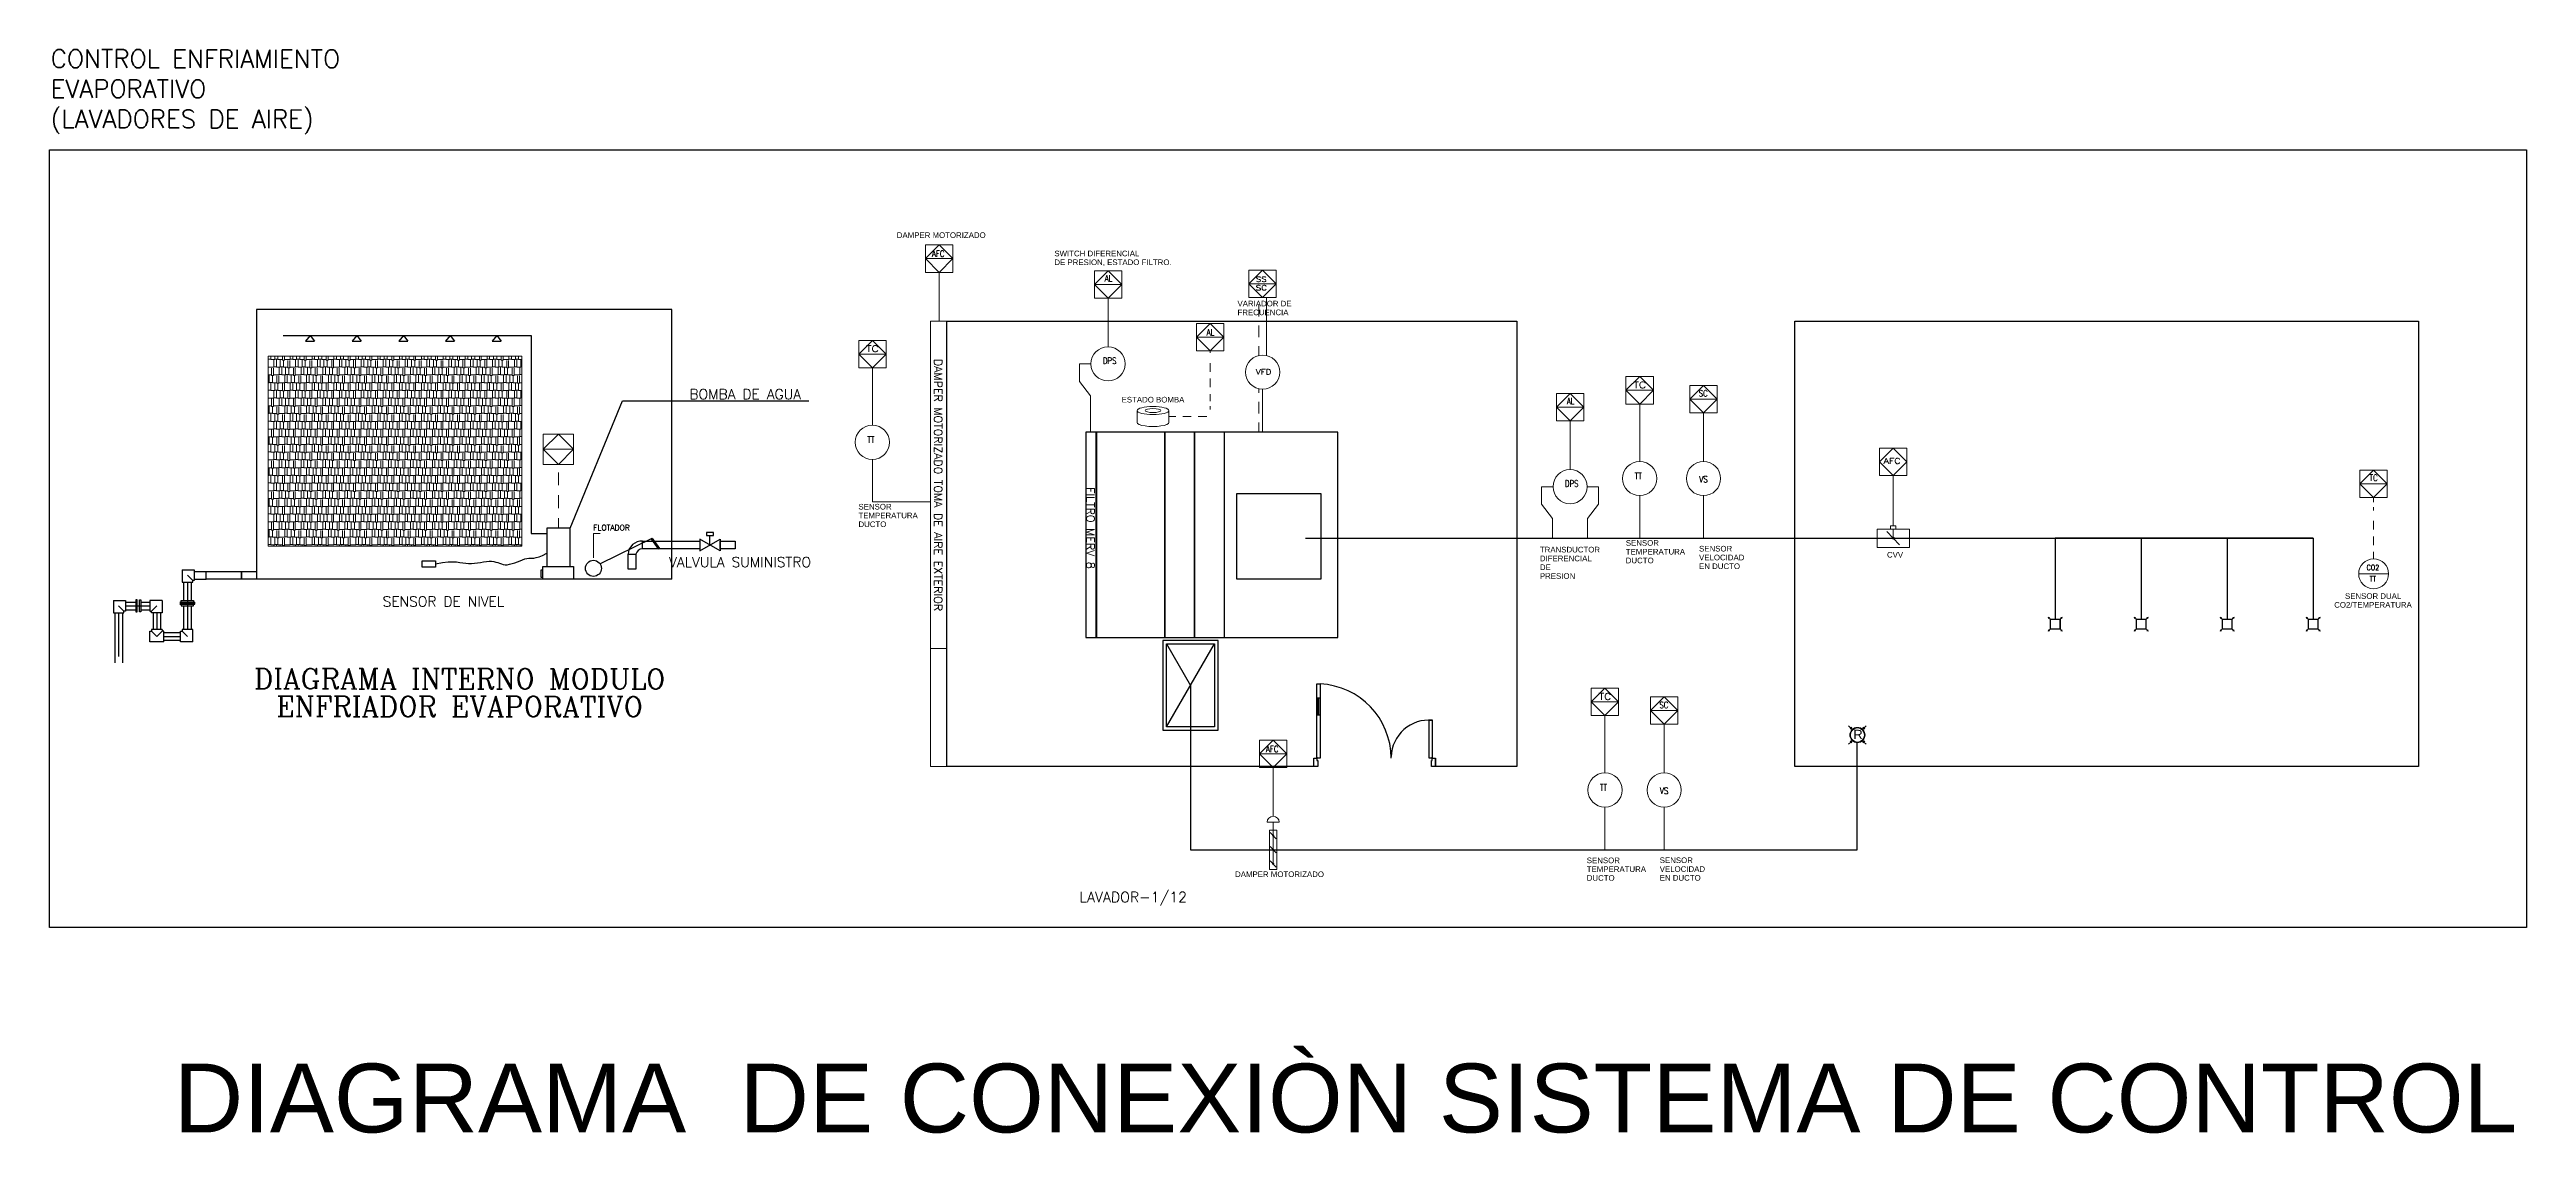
# Model space of a CAD drawing. Header units: inches. Extents: x -3 to 209, y -384 to 20.
# Drawn here: x 124.5 to 196.6, y -383.5 to -352.1 of the extents above; entities that cross this region are included whole.
import ezdxf
from ezdxf.enums import TextEntityAlignment as Align

# ---------------------------------------------------------------- set-up
doc = ezdxf.new("R2010")
doc.units = ezdxf.units.IN
doc.header["$MEASUREMENT"] = 0
for name, pattern in [('IMPORT-5A-LINEA CAPILAR', [1, 1, 0, 0, 0]), ('IMPORT-6A-LINEA ELECTRICA', [1.55, 0.2, -0.2, 0.25, -0.2, 0.25, -0.3, 0, -0.15]), ('IMPORT-CIRC', [4.8, 4, -0.8]), ('IMPORT-DASHED _4_', [19.05, 12.7, -6.35])]:
    doc.linetypes.add(name, pattern=pattern)
for name, color, linetype in [('1-01 HVAC-01A -Equipos', 3, 'Continuous'), ('ACCESORIOS', 4, 'Continuous'), ('Arquitectura', 251, 'Continuous'), ('BASE PLAN$0$FLOOR LAYOUT 14 Oct (x-ref)$0$20F-032408$0$XDOOR', 253, 'Continuous'), ('BASE PLAN$0$WALL', 253, 'Continuous'), ('EQUIPO', 2, 'Continuous'), ('HVAC-Accesorios', 1, 'Continuous'), ('HVAC-Retorno', 20, 'Continuous'), ('HVAC-Suministro', 170, 'Continuous'), ('M-1-01-Texto', 2, 'Continuous'), ('PLANTA', 8, 'Continuous')]:
    doc.layers.add(name, color=color, linetype=linetype)
for name, color, linetype, lineweight in [('1-CON-CONTROL', 4, 'Continuous', 5), ('1-controlAA', 4, 'Continuous', 5), ('1-Lazomec', 1, 'IMPORT-CIRC', 5), ('1-retsuperior', 240, 'Continuous', 5), ('1-Señal electrica', 202, 'IMPORT-DASHED _4_', 5), ('1-Señalbinaria', 231, 'IMPORT-6A-LINEA ELECTRICA', 5), ('1-Stubocapilar', 63, 'IMPORT-5A-LINEA CAPILAR', 5), ('1-sumsuperior', 15, 'Continuous', 13), ('4-Retorno', 100, 'Continuous', 5), ('ANNOBJ', 4, 'Continuous', 18), ('BASE PLAN$0$0.1', 253, 'Continuous', 9), ('BASE PLAN$0$A-ABOVE', 253, 'Continuous', 5), ('CON-CONTROL', 4, 'Continuous', 5), ('DET-INST', 3, 'Continuous', 5), ('HVAC -Tub A.F Suministro Tuberia', 142, 'Continuous', 0), ('HVAC Formato', 50, 'Continuous', 25), ('HVAC-Formato', 50, 'Continuous', 25), ('TUBO HVAC', 1, 'Continuous', 30), ('tx-01', 255, 'Continuous', 5), ('TX-INST', 250, 'Continuous', 5), ('TX1', 2, 'Continuous', 5)]:
    doc.layers.add(name, color=color, linetype=linetype, lineweight=lineweight)
doc.layers.add('rev', color=3, linetype='Continuous', plot=False)
doc.styles.add('Annotative', font='arial.ttf')
doc.styles.add('Arial_1', font='arial.ttf', dxfattribs={"height": 0.553237})
doc.styles.add('Arial_7', font='arial.ttf', dxfattribs={"height": 0.001967})
doc.styles.add('OTEPI-100-TEXTOS', font='romans.shx', dxfattribs={"height": 200})
doc.styles.add('ROMANS', font='romans.shx', dxfattribs={"width": 0.8})
doc.styles.add('romans_3', font='romans__.ttf', dxfattribs={"width": 1.25, "height": 0.112})
doc.styles.add('romans_4', font='romans__.ttf', dxfattribs={"width": 1.25, "height": 0.120603})
doc.styles.get("Standard").update_dxf_attribs({"font": 'arial.ttf'})
doc.styles.add('Texto AA', font='romans.shx')
doc.styles.add('TX100-TAGS', font='romanc.shx', dxfattribs={"height": 200})
doc.styles.add('TX25-NORM', font='romans.shx', dxfattribs={"height": 0.045})
doc.styles.add('txconv', font='romans.shx', dxfattribs={"width": 1.25, "height": 0.3})

msp = doc.modelspace()

# ---------------------------------------------------------------- texts
at = {"insert": (124.566, -354.501, 0.023), "char_height": 0.525, "attachment_point": 7, "rotation": 359.95748, "style": 'Texto AA'}
msp.add_mtext_dynamic_manual_height_columns('CONTROL ENFRIAMIENTO EVAPORATIVO (LAVADORES DE AIRE)', width=9.65295, gutter_width=12.5, heights=[0], dxfattribs=at)
at = {"layer": 'Arquitectura', "color": 1, "insert": (128.146, -381.517), "char_height": 2, "attachment_point": 1}
msp.add_mtext_dynamic_manual_height_columns('DIAGRAMA  DE CONEXIÒN SISTEMA DE CONTROL', width=74.48592, gutter_width=1, heights=[0], dxfattribs=at)
at = {"layer": 'HVAC Formato', "color": 0}
for s, height, rotation, style, p in [('DAMPER MOTORIZADO TOMA DE AIRE EXTERIOR', 0.23415, 270, 'OTEPI-100-TEXTOS', (150.374, -364.703)), ('FILTRO MERV 8 ', 0.23415, 270, 'OTEPI-100-TEXTOS', (154.808, -366.033)), ('DIAGRAMA INTERNO MODULO', 0.59497, 359.95748, 'TX100-TAGS', (136.461, -370.336)), ('ENFRIADOR EVAPORATIVO', 0.59497, 359.95748, 'TX100-TAGS', (136.461, -371.14))]:
    msp.add_text(s, height=height, rotation=rotation, dxfattribs=dict(at, style=style)).set_placement(p, align=Align.MIDDLE)
at = {"layer": 'HVAC Formato', "color": 0, "style": 'OTEPI-100-TEXTOS'}
for s, p in [('BOMBA DE AGUA', (144.765, -362.063)), ('VALVULA SUMINISTRO', (144.613, -366.943)), ('SENSOR DE NIVEL', (135.987, -368.088))]:
    msp.add_text(s, height=0.29468, dxfattribs=at).set_placement(p, align=Align.MIDDLE)
at = {"layer": 'HVAC Formato', "color": 7, "attachment_point": 1, "line_spacing_factor": 0.938532, "style": 'Arial_7'}
for s, insert, char_height, width in [('DAMPER MOTORIZADO', (149.171, -357.361), 0.16333, 3.42149), ('SWITCH DIFERENCIAL\\PDE PRESION, ESTADO FILTRO.', (153.754, -357.894), 0.16333, 3.94159), ('VARIADOR DE\\PFRECUENCIA', (159.079, -359.35), 0.16333, 1.84924), ('\\pi0.25206;ESTADO BOMBA', (155.457, -362.142), 0.16333, 2.31212), ('SENSOR TEMPERATURA\\PDUCTO', (148.057, -365.252), 0.16333, 1.54639), ('TRANSDUCTOR DIFERENCIAL\\PDE PRESION', (167.873, -366.5), 0.16333, 1.0963), ('SENSOR TEMPERATURA\\PDUCTO', (170.371, -366.304), 0.16333, 1.54639), ('SENSOR VELOCIDAD\\PEN DUCTO', (172.502, -366.472), 0.16333, 1.43296), ('CVV', (177.967, -366.648), 0.1633, 1.43296), ('\\pi0.081119;SENSOR DUAL\\P\\pi-0.23306;CO2/TEMPERATURA', (191.205, -367.849), 0.16333, 1.77949), ('DAMPER MOTORIZADO', (159.009, -375.933), 0.16333, 3.42149), ('SENSOR TEMPERATURA\\PDUCTO', (169.236, -375.529), 0.16333, 1.10969), ('SENSOR VELOCIDAD\\PEN DUCTO', (171.358, -375.526), 0.16333, 1.20366)]:
    msp.add_mtext(s, dxfattribs=dict(at, insert=insert, char_height=char_height, width=width))
at = {"layer": 'HVAC-Formato', "color": 0, "style": 'TX25-NORM'}
msp.add_text('FLOTADOR', height=0.1598, dxfattribs=at).set_placement((140.343, -366.023))
at = {"layer": 'M-1-01-Texto', "style": 'TX100-TAGS'}
msp.add_text('LAVADOR-1/12', height=0.3, rotation=359.95748, dxfattribs=at).set_placement((156.047, -376.698, -0.06), align=Align.MIDDLE)
at = {"layer": 'TX-INST', "color": 7, "style": 'ROMANS', "width": 1.25}
for p in [(148.277, -360.836), (170.591, -361.888), (169.58, -370.942)]:
    msp.add_text('TC', height=0.1865, dxfattribs=at).set_placement(p)
at = {"layer": 'TX-INST', "color": 7, "char_height": 0.1865, "attachment_point": 2, "line_spacing_factor": 0.964689, "style": 'ROMANS'}
for s, insert, width in [('AFC', (150.376, -357.89), 0.79883), ('AL', (158.293, -360.171), 0.44628), ('SC', (172.622, -361.947), 0.42248), ('TT', (148.42, -363.294), 0.4195), ('TT', (170.734, -364.345), 0.4195), ('DPS', (168.797, -364.567), 0.2925), ('SC', (171.479, -371.001), 0.42248), ('AFC', (160.089, -372.282), 0.79883), ('TT', (169.724, -373.399), 0.4195)]:
    msp.add_mtext(s, dxfattribs=dict(at, insert=insert, width=width))

# ---------------------------------------------------------------- blocks, each defined once
blk = doc.blocks.new('ARRANQUE PARO')
at = {"layer": '1-Señalbinaria'}
blk.add_line((0, 0), (0, 1.261), dxfattribs=at)
at = {"layer": 'CON-CONTROL', "flags": 128}
blk.add_lwpolyline([(0.299, 1.261), (-0.299, 1.261), (-0.299, 1.859), (0.299, 1.859)], close=True, dxfattribs=at)
at = {"layer": 'DET-INST'}
blk.add_line((-0.299, 1.56), (0.299, 1.56), dxfattribs=at)
at = {"layer": 'DET-INST', "flags": 128}
blk.add_lwpolyline([(0, 1.261), (-0.299, 1.56), (0, 1.859), (0.299, 1.56)], close=True, dxfattribs=at)
at = {"style": 'txconv', "width": 1.25, "flags": 2}
blk.add_attdef('AVR', (-0.163, 1.578), '', height=0.12, dxfattribs=at)
at = {"style": 'Annotative'}
for tag, p, flags in [('SISTEMA/EQUIPO', (0.461, 1.578), 1), ('DESCRIPCION', (0.461, 1.35), 1), ('CONTROLADOR-NUMERO', (0.461, 1.13), 1), ('DI', (0.461, 0.934), 3), ('AI', (0.461, 0.513), 3), ('DO', (0.461, 0.717), 3), ('AO', (0.461, 0.312), 3), ('SENSOR/ACTUADOR', (0.461, 0.111), 3)]:
    blk.add_attdef(tag, p, '', height=0.126, dxfattribs=dict(at, flags=flags))
blk = doc.blocks.new('rr')
at = {"linetype": 'ByBlock', "lineweight": -2}
for p, q in [((-0.0127, -0.0127), (0.0127, 0.0127)), ((-0.0127, -0.0127), (-0.0127, 0.0127)), ((-0.0127, 0.0127), (0.0127, 0.0127)), ((0.0127, 0.0127), (0.0127, -0.0127)), ((0.0127, -0.0127), (-0.0127, -0.0127))]:
    blk.add_line(p, q, dxfattribs=at)
blk = doc.blocks.new('DIAGRAMA P_ID_dwg_Suministro-4445641-DIAGRAMAS DE INSTRUMENTACION')
at = {"layer": '1-sumsuperior'}
for points in [[(-0.161, 0.147), (-0.136, 0.171), (-0.171, 0.182)], [(0.165, 0.147), (0.174, 0.182), (0.14, 0.171)], [(-0.171, -0.165), (-0.136, -0.154), (-0.161, -0.13)], [(0.174, -0.165), (0.165, -0.13), (0.14, -0.154)]]:
    blk.add_hatch(color=256, dxfattribs=at).paths.add_polyline_path(points, flags=0)
for p, q in [((-0.149, 0.159), (-0.113, 0.124)), ((0.152, 0.159), (0.117, 0.124)), ((0.152, -0.142), (0.117, -0.106))]:
    blk.add_line(p, q, dxfattribs=at)
at = {"layer": '1-sumsuperior', "flags": 128}
for points in [[(-0.136, 0.171), (-0.161, 0.147), (-0.171, 0.182)], [(-0.123, -0.116), (0.127, -0.116), (0.127, 0.134), (-0.123, 0.134)], [(0.14, 0.171), (0.165, 0.147), (0.174, 0.182)], [(-0.136, -0.154), (-0.161, -0.13), (-0.171, -0.165)], [(0.14, -0.154), (0.165, -0.13), (0.174, -0.165)]]:
    blk.add_lwpolyline(points, close=True, dxfattribs=at)
blk.add_lwpolyline([(-0.149, -0.142), (-0.113, -0.106), (0.117, -0.106), (0.117, 0.124), (-0.113, 0.124), (-0.113, -0.106)], dxfattribs=at)
blk = doc.blocks.new('DIAGRAMA P_ID_dwg_Retorno-4445597-DIAGRAMAS DE INSTRUMENTACION')
at = {"layer": '1-retsuperior'}
for points in [[(-0.08, 0.095), (-0.09, 0.13), (-0.115, 0.106)], [(0.092, 0.095), (0.126, 0.106), (0.101, 0.13)], [(-0.09, -0.123), (-0.08, -0.088), (-0.115, -0.099)], [(0.101, -0.123), (0.126, -0.099), (0.092, -0.088)]]:
    blk.add_hatch(color=256, dxfattribs=at).paths.add_polyline_path(points, flags=0)
for p, q in [((-0.102, 0.118), (-0.138, 0.154)), ((0.114, 0.118), (0.149, 0.154)), ((-0.102, -0.111), (-0.138, -0.146)), ((0.114, -0.111), (0.149, -0.146))]:
    blk.add_line(p, q, dxfattribs=at)
at = {"layer": '1-retsuperior', "flags": 128}
for points in [[(-0.115, 0.106), (-0.09, 0.13), (-0.08, 0.095)], [(0.126, 0.106), (0.101, 0.13), (0.092, 0.095)], [(-0.115, -0.099), (-0.09, -0.123), (-0.08, -0.088)], [(0.126, -0.099), (0.101, -0.123), (0.092, -0.088)]]:
    blk.add_lwpolyline(points, close=True, dxfattribs=at)
at = {"layer": '1-retsuperior'}
for radius in [0.125, 0.115]:
    blk.add_circle((0.006, 0.004), radius, dxfattribs=at)
at = {"layer": '1-retsuperior', "insert": (-0.059, 0.089), "char_height": 0.15, "width": 0.17935, "attachment_point": 1, "line_spacing_factor": 0.938532, "style": 'Arial_1'}
blk.add_mtext('R', dxfattribs=at)
blk = doc.blocks.new('DIAGRAMA P_ID_dwg_PID-CONV-DMOT-4445571-DIAGRAMAS DE INSTRUMENTACION')
at = {"layer": 'CON-CONTROL'}
blk.add_line((-0.207, 0.946), (0.207, 0.946), dxfattribs=at)
at = {"layer": 'CON-CONTROL', "flags": 128}
blk.add_lwpolyline([(-0.126, -0.686), (0.126, -0.686), (0.126, 0.674), (-0.126, 0.674)], close=True, dxfattribs=at)
at = {"layer": 'CON-CONTROL'}
blk.add_arc((0, 0.946), 0.207, 360, 180, dxfattribs=at)
at = {"layer": 'DET-INST'}
for p, q in [((0, 0.946), (0, -0.489)), ((-0.108, 0.597), (0.108, 0.381)), ((-0.108, 0.108), (0.108, -0.108)), ((-0.108, -0.381), (0.108, -0.597))]:
    blk.add_line(p, q, dxfattribs=at)
for centre, start, end in [((0, 0.489), 360, 180), ((0, 0.489), 180, 360), ((0, 0), 360, 180), ((0, 0), 180, 360), ((0, -0.489), 360, 180), ((0, -0.489), 180, 360)]:
    blk.add_arc(centre, 0.0211, start, end, dxfattribs=at)
blk = doc.blocks.new('DPS')
at = {"layer": '1-controlAA', "flags": 128}
blk.add_lwpolyline([(51.592, 201.133), (50.796, 201.133), (50.796, 200.337), (51.592, 200.337)], close=True, dxfattribs=at)
at = {"layer": '1-Señal electrica'}
blk.add_line((51.194, 198.923), (51.194, 200.337), dxfattribs=at)
at = {"layer": 'CON-CONTROL', "flags": 128}
blk.add_lwpolyline([(50.684, 196.93), (50.684, 197.5), (50.367, 197.916), (50.367, 198.426), (50.697, 198.426), (50.367, 198.426)], dxfattribs=at)
at = {"layer": 'CON-CONTROL'}
blk.add_lwpolyline([(50.684, 196.93), (50.684, 196.439)], dxfattribs=at)
blk.add_circle((51.194, 198.426), 0.497, dxfattribs=at)
at = {"layer": 'DET-INST'}
blk.add_line((50.796, 200.735), (51.592, 200.735), dxfattribs=at)
at = {"layer": 'DET-INST', "flags": 128}
blk.add_lwpolyline([(51.194, 201.133), (50.796, 200.735), (51.194, 200.337), (51.592, 200.735)], close=True, dxfattribs=at)
at = {"layer": 'TX-INST', "color": 7, "char_height": 0.1865, "attachment_point": 2, "line_spacing_factor": 0.964689, "style": 'ROMANS'}
for s, insert, width in [('AL', (51.211, 201.007), 0.44628), ('DPS', (51.241, 198.611), 0.2925)]:
    blk.add_mtext(s, dxfattribs=dict(at, insert=insert, width=width))
blk = doc.blocks.new('DIAGRAMA P_ID_dwg_SENSOR DE VELOCIDAD-4445567-DIAGRAMAS DE INSTRUMENTACION')
at = {"layer": '1-CON-CONTROL'}
blk.add_circle((0, 1.301), 0.373, dxfattribs=at)
at = {"layer": '1-Stubocapilar'}
blk.add_line((0, 0.928), (0, 0), dxfattribs=at)
at = {"layer": '4-Retorno'}
blk.add_line((0, 2.736), (0, 1.674), dxfattribs=at)
at = {"layer": 'CON-CONTROL', "flags": 128}
blk.add_lwpolyline([(-0.299, 3.333), (0.299, 3.333), (0.299, 2.736), (-0.299, 2.736)], close=True, dxfattribs=at)
at = {"layer": 'DET-INST'}
blk.add_line((0.299, 3.034), (-0.299, 3.034), dxfattribs=at)
at = {"layer": 'DET-INST', "flags": 128}
blk.add_lwpolyline([(0, 3.333), (0.299, 3.034), (0, 2.736), (-0.299, 3.034)], close=True, dxfattribs=at)
at = {"layer": 'TX-INST', "color": 7, "insert": (0, 1.356), "char_height": 0.14, "width": 0.37345, "attachment_point": 2, "line_spacing_factor": 0.964689, "style": 'ROMANS'}
blk.add_mtext('VS', dxfattribs=at)
blk = doc.blocks.new('SENSORD')
at = {"layer": '1-Señalbinaria'}
blk.add_line((87.999, 192.105), (87.999, 193.887), dxfattribs=at)
at = {"layer": 'CON-CONTROL', "flags": 128}
blk.add_lwpolyline([(88.397, 194.683), (87.601, 194.683), (87.601, 193.887), (88.397, 193.887)], close=True, dxfattribs=at)
at = {"layer": 'DET-INST'}
blk.add_line((87.601, 194.285), (88.397, 194.285), dxfattribs=at)
at = {"layer": 'DET-INST', "flags": 128}
blk.add_lwpolyline([(87.999, 194.683), (87.601, 194.285), (87.999, 193.887), (88.397, 194.285)], close=True, dxfattribs=at)
at = {"layer": 'HVAC Formato', "color": 250, "lineweight": 5}
blk.add_lwpolyline([(87.999, 191.67), (88.434, 191.67), (87.563, 191.67)], dxfattribs=at)
blk.add_circle((87.999, 191.67), 0.435, dxfattribs=at)
at = {"layer": 'HVAC Formato', "color": 7, "lineweight": 5, "insert": (87.999, 194.554), "char_height": 0.1865, "width": 1.20048, "attachment_point": 2, "line_spacing_factor": 0.964689, "style": 'ROMANS'}
blk.add_mtext('TC', dxfattribs=at)
at = {"layer": 'TX-INST', "color": 7, "char_height": 0.1536, "width": 0.44104, "attachment_point": 2, "line_spacing_factor": 0.964689, "style": 'ROMANS'}
for s, insert in [('CO2', (87.978, 191.929)), ('TT', (87.978, 191.602))]:
    blk.add_mtext(s, dxfattribs=dict(at, insert=insert))
blk = doc.blocks.new('DIAGRAMA P_ID_dwg_CVV-4445574-DIAGRAMAS DE INSTRUMENTACION')
at = {"layer": 'DET-INST'}
for p, q in [((558.116, 390.393), (557.916, 390.393)), ((557.97, 390.253), (558.262, 390.526))]:
    blk.add_line(p, q, dxfattribs=at)
at = {"layer": 'DET-INST', "flags": 128}
for points in [[(557.916, 390.449), (557.848, 390.449), (557.848, 390.33), (557.916, 390.33)], [(557.916, 390.743), (558.316, 390.743), (558.316, 390.043), (557.916, 390.043)]]:
    blk.add_lwpolyline(points, close=True, dxfattribs=at)
at = {"layer": 'DET-INST'}
blk.add_circle((558.116, 390.393), 0.0221, dxfattribs=at)
blk = doc.blocks.new('DIAGRAMA P_ID_dwg_CVV1-4445575-DIAGRAMAS DE INSTRUMENTACION')
at = {"layer": '1-controlAA', "flags": 128}
blk.add_lwpolyline([(0.299, 1.698), (-0.299, 1.698), (-0.299, 1.1), (0.299, 1.1)], close=True, dxfattribs=at)
at = {"layer": '1-Señal electrica'}
blk.add_line((0, 0), (0, 1.1), dxfattribs=at)
at = {"layer": 'DET-INST', "flags": 128}
blk.add_lwpolyline([(0, 1.698), (-0.299, 1.399), (0, 1.1), (0.299, 1.399)], close=True, dxfattribs=at)
at = {"rotation": 270}
blk.add_blockref('DIAGRAMA P_ID_dwg_CVV-4445574-DIAGRAMAS DE INSTRUMENTACION', (-390.39, 557.848), dxfattribs=at)
at = {"layer": 'TX-INST', "color": 7, "insert": (-0.024, 1.478), "char_height": 0.1206, "width": 0.51647, "attachment_point": 2, "line_spacing_factor": 0.964689, "style": 'romans_4'}
blk.add_mtext('AFC', dxfattribs=at)
blk = doc.blocks.new('DIAGRAMA P_ID_dwg_ACTRIX_10-4445587-DIAGRAMAS DE INSTRUMENTACION')
at = {"layer": 'HVAC Formato', "color": 250, "lineweight": 5}
for p, q in [((-0.348, 0), (-0.348, -0.261)), ((0.348, 0), (0.348, -0.261))]:
    blk.add_line(p, q, dxfattribs=at)
for major_axis in [(-0.348, 0), (-0.174, 0)]:
    blk.add_ellipse((0, 0), major_axis=major_axis, ratio=0.25, dxfattribs=at)
blk.add_ellipse((0, -0.261), major_axis=(-0.348, 0), ratio=0.25, start_param=0, end_param=3.141593, dxfattribs=at)
blk = doc.blocks.new('DIAGRAMA P_ID_dwg_ARRANQUE-PARO-VARIADOR-4445586-DIAGRAMAS DE INSTRUMENTACION')
at = {"layer": '1-CON-CONTROL'}
blk.add_circle((0.085, 1.301), 0.373, dxfattribs=at)
at = {"layer": '1-Señal electrica'}
for p, q in [((0.169, 1.665), (0.169, 2.926)), ((0.085, 0), (0.085, 0.928))]:
    blk.add_line(p, q, dxfattribs=at)
at = {"layer": '1-Señalbinaria'}
for p, q in [((0, 1.665), (0, 2.926)), ((0, 0), (0, 0.928))]:
    blk.add_line(p, q, dxfattribs=at)
at = {"layer": 'CON-CONTROL', "flags": 128}
blk.add_lwpolyline([(0.383, 2.926), (-0.214, 2.926), (-0.214, 3.524), (0.383, 3.524)], close=True, dxfattribs=at)
at = {"layer": 'DET-INST'}
blk.add_line((-0.214, 3.225), (0.383, 3.225), dxfattribs=at)
at = {"layer": 'DET-INST', "flags": 128}
blk.add_lwpolyline([(0.085, 2.926), (-0.214, 3.225), (0.085, 3.524), (0.383, 3.225)], close=True, dxfattribs=at)
at = {"layer": 'tx-01', "color": 7, "char_height": 0.112, "attachment_point": 1, "line_spacing_factor": 0.964689, "style": 'romans_3'}
for s, insert, width in [('SS', (-0.065, 3.383), 0.3135), ('SC', (-0.065, 3.197), 0.35235), ('VFD', (-0.065, 1.363), 0.44882)]:
    blk.add_mtext(s, dxfattribs=dict(at, insert=insert, width=width))
blk = doc.blocks.new('DIAGRAMA P_ID_dwg_TRANSDUCTOR DE PRESION-4445569-DIAGRAMAS DE INSTRUMENTACION')
at = {"layer": '1-controlAA', "flags": 128}
blk.add_lwpolyline([(0.681, 3.155), (0.084, 3.155), (0.084, 2.558), (0.681, 2.558)], close=True, dxfattribs=at)
at = {"layer": '1-Señal electrica'}
blk.add_line((0.383, 1.496), (0.383, 2.558), dxfattribs=at)
at = {"layer": 'CON-CONTROL', "flags": 128}
for points in [[(0, 0), (0, 0.428), (-0.238, 0.74), (-0.238, 1.123), (0.009, 1.123), (-0.238, 1.123)], [(0.756, 1.123), (1.003, 1.123), (1.003, 0.74), (0.766, 0.428), (0.766, 0)]]:
    blk.add_lwpolyline(points, dxfattribs=at)
at = {"layer": 'CON-CONTROL'}
blk.add_circle((0.383, 1.123), 0.373, dxfattribs=at)
at = {"layer": 'DET-INST'}
blk.add_line((0.084, 2.856), (0.681, 2.856), dxfattribs=at)
at = {"layer": 'DET-INST', "flags": 128}
blk.add_lwpolyline([(0.383, 3.155), (0.084, 2.856), (0.383, 2.558), (0.681, 2.856)], close=True, dxfattribs=at)
at = {"layer": 'TX-INST', "color": 7, "insert": (0.395, 3.06), "char_height": 0.14, "width": 0.33494, "attachment_point": 2, "line_spacing_factor": 0.964689, "style": 'ROMANS'}
blk.add_mtext('AL', dxfattribs=at)
blk = doc.blocks.new('UPAQ-02')
at = {"layer": '1-01 HVAC-01A -Equipos'}
for points in [[(-74852.815, 50919.023), (-74851.115, 50919.023), (-74851.115, 50921.023), (-74852.815, 50921.023)], [(-74852.815, 50920.456), (-74851.115, 50920.456), (-74851.115, 50921.023), (-74852.815, 50921.023)], [(-74852.815, 50920.209), (-74851.115, 50920.209), (-74851.115, 50920.456), (-74852.815, 50920.456)], [(-74852.815, 50919.963), (-74851.115, 50919.963), (-74851.115, 50920.209), (-74852.815, 50920.209)], [(-74852.33, 50919.161), (-74851.625, 50919.161), (-74851.625, 50919.861), (-74852.33, 50919.861)]]:
    blk.add_lwpolyline(points, close=True, dxfattribs=at)
blk = doc.blocks.new('BASE PLAN$0$Z$W@#371D3AC1')
at = {"layer": 'BASE PLAN$0$A-ABOVE', "linetype": 'ByBlock', "lineweight": -2}
blk.add_line((375, 58), (175, 58), dxfattribs=at)
blk.add_lwpolyline([(375, 78), (175, 78), (175, 38), (375, 38)], close=True, dxfattribs=at)
at = {"layer": 'BASE PLAN$0$FLOOR LAYOUT 14 Oct (x-ref)$0$20F-032408$0$XDOOR', "linetype": 'ByBlock', "lineweight": -2}
for p, q in [((930, 1438), (890, 1438)), ((900, 1438), (900, 1476)), ((900, 1476), (1000, 1476)), ((930, 1426), (930, 1438)), ((1000, 1426), (930, 1426)), ((1000, 1476), (1000, 1426)), ((0, 38), (0, 78)), ((0, 78), (900, 78)), ((900, 38), (0, 38)), ((890, 38), (930, 38)), ((900, 78), (900, 38)), ((900, 0), (900, 38)), ((930, 38), (930, 50)), ((930, 50), (1000, 50)), ((1000, 50), (1000, 0)), ((1000, 0), (900, 0))]:
    blk.add_line(p, q, dxfattribs=at)
blk.add_lwpolyline([(439, 1398), (439, 1438), (900, 1438), (900, 1398)], close=True, dxfattribs=at)
for centre, radius, start, end in [((900, 1398), 461, 175.0176, 267.6819), ((900, 38), 900, 90, 177.4527)]:
    blk.add_arc(centre, radius, start, end, dxfattribs=at)
at = {"layer": 'BASE PLAN$0$WALL', "linetype": 'ByBlock', "lineweight": -2}
for p, q in [((1000, 1476), (900, 1476)), ((1000, 0), (900, 0))]:
    blk.add_line(p, q, dxfattribs=at)

# ---------------------------------------------------------------- hatches: boundary and pattern name
at = {"layer": 'TX1'}
h = msp.add_hatch(dxfattribs=at)
h.set_pattern_fill('AR-RSHKE', color=256, scale=0.000736704, style=0)
h.set_pattern_definition([(0, (-3289.49741, -1908.41412), (0.47716339, 0.224547478), [0.112273739, -0.093561449, 0.130986029, -0.05613687, 0.168410608, -0.074849159]), (0, (-3289.38514, -1908.40477), (0.47716339, 0.224547478), [0.093561449, -0.355533506, 0.07484916, -0.112273739]), (0, (-3289.1606, -1908.42816), (0.47716339, 0.224547478), [0.05613687, -0.580080984]), (90, (-3289.49741, -1908.41412), (-0.159054463, 0.2245474775), [0.215191333, -0.682998577]), (90, (-3289.38514, -1908.41412), (-0.159054463, 0.2245474775), [0.21051326, -0.68767665]), (90, (-3289.29158, -1908.41412), (-0.159054463, 0.2245474775), [0.196479043, -0.701710867]), (90, (-3289.16059, -1908.42816), (-0.159054463, 0.2245474775), [0.215191333, -0.682998577]), (90, (-3289.10445, -1908.42816), (-0.159054463, 0.2245474775), [0.215191333, -0.682998577]), (90, (-3288.93604, -1908.41412), (-0.159054463, 0.2245474775), [0.205835188, -0.692354722])])
h.paths.add_polyline_path([(130.888, -360.964), (138.266, -360.964), (138.266, -366.484), (130.888, -366.484)])

# ---------------------------------------------------------------- linework, layer by layer
at = {"flags": 128}
msp.add_lwpolyline([(124.533, -354.962), (196.563, -354.962), (196.563, -377.561), (124.533, -377.561)], close=True, dxfattribs=at)
at = {"color": 251, "true_color": 0x636466}
msp.add_lwpolyline([(161.298, -372.879), (150.629, -372.879), (150.629, -359.938), (164.836, -359.938), (167.204, -359.938), (167.204, -372.879), (164.836, -372.879)], dxfattribs=at)
msp.add_lwpolyline([(175.283, -359.938), (193.428, -359.938), (193.428, -372.879), (175.283, -372.879)], close=True, dxfattribs=at)
at = {"layer": '1-01 HVAC-01A -Equipos'}
for p, q in [((130.554, -359.605), (130.554, -367.438)), ((142.629, -367.438), (142.629, -359.605))]:
    msp.add_line(p, q, dxfattribs=at)
for points in [[(142.629, -359.605), (130.554, -359.605)], [(139.671, -367.068), (139.671, -365.961), (138.995, -365.961), (138.995, -367.068)], [(142.629, -367.438), (130.118, -367.438), (130.118, -367.216), (130.554, -367.216)], [(135.759, -366.993), (135.956, -366.958), (136.121, -366.939), (136.258, -366.934), (136.372, -366.939), (136.469, -366.951), (136.555, -366.964), (136.635, -366.976), (136.715, -366.984), (136.799, -366.983), (136.886, -366.976), (136.975, -366.964), (137.065, -366.951), (137.153, -366.937), (137.237, -366.926), (137.317, -366.919), (137.39, -366.919), (137.455, -366.927), (137.515, -366.941), (137.569, -366.959), (137.622, -366.979), (137.674, -366.997), (137.727, -367.012), (137.783, -367.02), (137.845, -367.019), (137.913, -367.008), (137.986, -366.988), (138.063, -366.962), (138.14, -366.932), (138.216, -366.902), (138.289, -366.875), (138.357, -366.852), (138.417, -366.836), (138.47, -366.829), (138.518, -366.828), (138.566, -366.828), (138.621, -366.825), (138.686, -366.814), (138.767, -366.789), (138.868, -366.748), (138.995, -366.685)], [(138.874, -367.174), (138.816, -367.174), (138.816, -367.381), (138.874, -367.381)], [(138.874, -367.438), (138.874, -367.068), (139.766, -367.068), (139.766, -367.438)]]:
    msp.add_lwpolyline(points, dxfattribs=at)
for points in [[(143.44, -366.56), (141.775, -366.56), (141.775, -366.338), (143.44, -366.338)], [(144.473, -366.56), (144.037, -366.56), (144.037, -366.338), (144.473, -366.338)], [(130.118, -367.438), (129.085, -367.438), (129.085, -367.216), (130.118, -367.216)], [(135.372, -366.902), (135.759, -366.902), (135.759, -367.087), (135.372, -367.087)], [(141.581, -366.715), (141.581, -367.151), (141.359, -367.151), (141.359, -366.715)]]:
    msp.add_lwpolyline(points, close=True, dxfattribs=at)
for centre, radius, start, end in [((141.746, -366.724), 0.388, 85.83923, 178.60315), ((141.774, -366.757), 0.197, 89.68943, 167.72993)]:
    msp.add_arc(centre, radius, start, end, dxfattribs=at)
at = {"layer": '1-controlAA', "flags": 128}
for points in [[(150.802, -357.728), (150.006, -357.728), (150.006, -358.524), (150.802, -358.524)], [(158.683, -360.006), (157.887, -360.006), (157.887, -360.802), (158.683, -360.802)], [(160.515, -372.12), (159.719, -372.12), (159.719, -372.915), (160.515, -372.915)]]:
    msp.add_lwpolyline(points, close=True, dxfattribs=at)
at = {"layer": '1-Lazomec'}
for p, q in [((150.404, -359.938), (150.404, -358.524)), ((148.461, -363.961), (148.461, -365.197)), ((170.775, -365.012), (170.775, -366.249)), ((160.117, -374.33), (160.117, -372.915)), ((169.765, -374.066), (169.765, -375.302))]:
    msp.add_line(p, q, dxfattribs=at)
at = {"layer": '1-Señal electrica', "flags": 128}
for points in [[(148.461, -361.298), (148.461, -362.966)], [(170.775, -362.35), (170.775, -364.018)], [(169.765, -371.403), (169.765, -373.071)]]:
    msp.add_lwpolyline(points, close=True, dxfattribs=at)
at = {"layer": '1-Señalbinaria', "flags": 128}
msp.add_lwpolyline([(157.085, -362.713), (158.285, -362.713), (158.285, -362.216), (158.285, -360.802)], dxfattribs=at)
at = {"layer": 'ACCESORIOS'}
for p, q in [((131.33, -360.356), (138.541, -360.356)), ((132.109, -360.356), (131.978, -360.519)), ((131.978, -360.519), (132.24, -360.519)), ((132.109, -360.356), (132.24, -360.519)), ((133.467, -360.356), (133.336, -360.519)), ((133.336, -360.519), (133.597, -360.519)), ((133.467, -360.356), (133.597, -360.519)), ((134.824, -360.356), (134.693, -360.519)), ((134.693, -360.519), (134.955, -360.519)), ((134.824, -360.356), (134.955, -360.519)), ((136.182, -360.356), (136.051, -360.519)), ((136.051, -360.519), (136.313, -360.519)), ((136.182, -360.356), (136.313, -360.519)), ((137.54, -360.356), (137.409, -360.519)), ((137.409, -360.519), (137.67, -360.519)), ((137.54, -360.356), (137.67, -360.519)), ((138.541, -360.356), (138.541, -366.112)), ((138.541, -366.112), (138.995, -366.112)), ((142.044, -366.259), (140.542, -366.992))]:
    msp.add_line(p, q, dxfattribs=at)
at = {"layer": 'ACCESORIOS', "const_width": 0.0799}
msp.add_lwpolyline([(142.262, -366.56), (142.044, -366.259)], dxfattribs=at)
at = {"layer": 'ACCESORIOS'}
msp.add_circle((140.35, -367.125), 0.233, dxfattribs=at)
at = {"layer": 'ANNOBJ', "flags": 128}
msp.add_lwpolyline([(140.35, -366.822), (140.35, -366.109), (140.546, -366.109)], dxfattribs=at)
at = {"layer": 'CON-CONTROL', "flags": 128}
for points in [[(148.063, -360.502), (148.859, -360.502), (148.859, -361.298), (148.063, -361.298)], [(170.377, -361.554), (171.173, -361.554), (171.173, -362.35), (170.377, -362.35)], [(169.367, -370.607), (170.162, -370.607), (170.162, -371.403), (169.367, -371.403)]]:
    msp.add_lwpolyline(points, close=True, dxfattribs=at)
at = {"layer": 'CON-CONTROL', "color": 1}
msp.add_lwpolyline([(148.461, -365.197), (150.154, -365.197)], dxfattribs=at)
at = {"layer": 'CON-CONTROL'}
for centre in [(148.461, -363.463), (170.775, -364.515), (169.765, -373.568)]:
    msp.add_circle(centre, 0.497, dxfattribs=at)
at = {"layer": 'DET-INST'}
for p, q in [((150.006, -358.126), (150.802, -358.126)), ((157.887, -360.404), (158.683, -360.404)), ((148.859, -360.9), (148.063, -360.9)), ((171.173, -361.952), (170.377, -361.952)), ((170.162, -371.005), (169.367, -371.005)), ((159.719, -372.518), (160.515, -372.518))]:
    msp.add_line(p, q, dxfattribs=at)
at = {"layer": 'DET-INST', "flags": 128}
for points in [[(150.404, -357.728), (150.006, -358.126), (150.404, -358.524), (150.802, -358.126)], [(158.285, -360.006), (157.887, -360.404), (158.285, -360.802), (158.683, -360.404)], [(148.461, -360.502), (148.859, -360.9), (148.461, -361.298), (148.063, -360.9)], [(170.775, -361.554), (171.173, -361.952), (170.775, -362.35), (170.377, -361.952)], [(169.765, -370.607), (170.162, -371.005), (169.765, -371.403), (169.367, -371.005)], [(160.117, -372.12), (159.719, -372.518), (160.117, -372.915), (160.515, -372.518)]]:
    msp.add_lwpolyline(points, close=True, dxfattribs=at)
at = {"layer": 'EQUIPO', "color": 4}
for p, q in [((128.386, -367.172), (128.741, -367.172)), ((128.386, -367.172), (128.386, -367.527)), ((128.741, -367.172), (128.741, -367.482)), ((128.741, -367.216), (129.085, -367.216)), ((126.388, -368.06), (126.743, -368.06)), ((126.388, -368.06), (126.388, -368.415)), ((126.743, -368.06), (126.743, -368.37)), ((127.808, -368.06), (127.453, -368.06)), ((127.453, -368.06), (127.453, -368.37)), ((127.808, -368.06), (127.808, -368.415)), ((128.386, -367.527), (128.697, -367.527)), ((128.43, -367.527), (128.43, -368.061)), ((128.652, -367.527), (128.652, -368.061)), ((128.741, -367.482), (128.697, -367.482)), ((128.697, -367.527), (128.697, -367.482)), ((128.741, -367.438), (129.085, -367.438)), ((126.388, -368.415), (126.698, -368.415)), ((126.432, -368.415), (126.432, -369.866)), ((126.654, -368.415), (126.654, -369.868)), ((126.743, -368.37), (126.698, -368.37)), ((126.698, -368.415), (126.698, -368.37)), ((126.743, -368.104), (127.039, -368.104)), ((126.743, -368.326), (127.039, -368.326)), ((127.191, -368.104), (127.453, -368.104)), ((127.191, -368.326), (127.453, -368.326)), ((127.453, -368.37), (127.498, -368.37)), ((127.498, -368.415), (127.498, -368.37)), ((127.808, -368.415), (127.498, -368.415)), ((127.542, -368.415), (127.542, -368.903)), ((127.764, -368.415), (127.764, -368.903)), ((128.43, -368.213), (128.43, -368.903)), ((128.652, -368.213), (128.652, -368.903)), ((127.453, -369.259), (127.453, -368.948)), ((127.453, -368.948), (127.498, -368.948)), ((127.853, -369.259), (127.453, -369.259)), ((127.808, -368.903), (127.498, -368.903)), ((127.498, -368.903), (127.498, -368.948)), ((127.808, -368.903), (127.808, -368.948)), ((127.853, -368.948), (127.808, -368.948)), ((127.853, -369.259), (127.853, -368.948)), ((127.853, -368.992), (128.341, -368.992)), ((127.853, -369.214), (128.341, -369.214)), ((128.341, -369.259), (128.341, -368.948)), ((128.341, -368.948), (128.386, -368.948)), ((128.697, -369.259), (128.341, -369.259)), ((128.697, -368.903), (128.386, -368.903)), ((128.386, -368.903), (128.386, -368.948)), ((128.697, -369.259), (128.697, -368.903))]:
    msp.add_line(p, q, dxfattribs=at)
at = {"layer": 'HVAC -Tub A.F Suministro Tuberia', "color": 1}
for points in [[(150.629, -359.938), (150.51, -359.938), (150.154, -359.938), (150.154, -369.45), (150.629, -369.45)], [(150.629, -359.938), (150.629, -369.45)]]:
    msp.add_lwpolyline(points, dxfattribs=at)
at = {"layer": 'HVAC -Tub A.F Suministro Tuberia', "color": 251, "true_color": 0x636466}
msp.add_lwpolyline([(150.629, -372.879), (150.629, -369.45), (150.154, -369.45), (150.154, -372.879)], close=True, dxfattribs=at)
at = {"layer": 'HVAC-Accesorios'}
msp.add_lwpolyline([(154.97, -369.136), (154.97, -363.171), (154.666, -363.171), (154.666, -369.136)], close=True, dxfattribs=at)
at = {"layer": 'HVAC-Retorno'}
msp.add_line((157.012, -369.323), (157.713, -370.526), dxfattribs=at)
msp.add_lwpolyline([(156.911, -369.223), (156.911, -371.829), (158.515, -371.829), (158.515, -369.223)], close=True, dxfattribs=at)
msp.add_lwpolyline([(157.713, -370.526), (157.713, -375.302), (177.101, -375.302), (177.101, -372.19)], dxfattribs=at)
at = {"layer": 'HVAC-Suministro'}
for points in [[(161.06, -366.249), (190.356, -366.249), (190.356, -368.598)], [(185.356, -366.249), (182.856, -366.249), (182.856, -368.598)], [(187.856, -366.249), (185.356, -366.249), (185.356, -368.598)], [(190.356, -366.249), (187.856, -366.249), (187.856, -368.598)]]:
    msp.add_lwpolyline(points, dxfattribs=at)
at = {"layer": 'M-1-01-Texto', "color": 7, "true_color": 0xffffff}
for p, q in [((139.671, -365.961), (141.197, -362.255)), ((141.197, -362.255), (146.609, -362.255))]:
    msp.add_line(p, q, dxfattribs=at)
at = {"layer": 'PLANTA'}
for p, q in [((128.697, -367.482), (128.541, -367.327)), ((128.541, -367.527), (128.541, -368.903)), ((126.698, -368.37), (126.543, -368.215)), ((126.543, -368.415), (126.543, -369.685)), ((126.743, -368.215), (127.453, -368.215)), ((127.498, -368.37), (127.653, -368.215)), ((127.653, -368.415), (127.653, -368.903)), ((127.498, -368.948), (127.653, -369.103)), ((127.808, -368.948), (127.653, -369.103)), ((127.853, -369.103), (128.341, -369.103)), ((128.386, -368.948), (128.541, -369.103))]:
    msp.add_line(p, q, dxfattribs=at)
at = {"layer": 'rev'}
for points in [[(127.039, -368.391), (127.083, -368.391), (127.083, -368.039), (127.039, -368.039)], [(127.191, -368.391), (127.148, -368.391), (127.148, -368.039), (127.191, -368.039)]]:
    msp.add_lwpolyline(points, close=True, dxfattribs=at)
for points in [[(128.365, -368.104), (128.365, -368.061), (128.717, -368.061), (128.717, -368.104)], [(128.322, -368.104), (128.76, -368.104)], [(128.76, -368.137), (128.322, -368.137)], [(128.322, -368.169), (128.322, -368.169), (128.76, -368.169)], [(128.365, -368.169), (128.365, -368.213), (128.717, -368.213), (128.717, -368.169)], [(128.76, -368.169), (128.76, -368.104)]]:
    msp.add_lwpolyline(points, dxfattribs=at)
at = {"layer": 'TUBO HVAC'}
msp.add_lwpolyline([(143.44, -366.276), (143.44, -366.621), (144.037, -366.276), (144.037, -366.621)], close=True, dxfattribs=at)
msp.add_lwpolyline([(143.738, -366.449), (143.738, -366.169), (143.838, -366.169), (143.838, -366.082), (143.639, -366.082), (143.639, -366.169), (143.738, -366.169)], dxfattribs=at)
at = {"layer": 'TX1'}
msp.add_lwpolyline([(130.888, -360.964), (138.266, -360.964), (138.266, -366.484), (130.888, -366.484)], close=True, dxfattribs=at)

# ---------------------------------------------------------------- block references
for name, p, xscale, yscale, zscale in [('DIAGRAMA P_ID_dwg_ARRANQUE-PARO-VARIADOR-4445586-DIAGRAMAS DE INSTRUMENTACION', (159.696, -363.157), 1.332419943752958, 1.332419943752958, 1.332419943752958), ('DIAGRAMA P_ID_dwg_TRANSDUCTOR DE PRESION-4445569-DIAGRAMAS DE INSTRUMENTACION', (168.241, -366.248), 1.332419943752958, 1.332419943752958, 1.332419943752958), ('DIAGRAMA P_ID_dwg_SENSOR DE VELOCIDAD-4445567-DIAGRAMAS DE INSTRUMENTACION', (172.631, -366.249), 1.332419943752958, 1.332419943752958, 1.332419943752958), ('DIAGRAMA P_ID_dwg_ACTRIX_10-4445587-DIAGRAMAS DE INSTRUMENTACION', (156.622, -362.54), 1.332419943752958, 1.332419943752958, 1.332419943752958), ('ARRANQUE PARO', (139.333, -365.961), 1.473408645193441, 1.473408645193441, 1.473408645193441), ('DIAGRAMA P_ID_dwg_CVV1-4445575-DIAGRAMAS DE INSTRUMENTACION', (178.147, -365.892), 1.332419943752958, 1.332419943752958, 1.332419943752958), ('DIAGRAMA P_ID_dwg_Suministro-4445641-DIAGRAMAS DE INSTRUMENTACION', (182.857, -368.757), 1.19185228822893, 1.19185228822893, 1.19185228822893), ('DIAGRAMA P_ID_dwg_Suministro-4445641-DIAGRAMAS DE INSTRUMENTACION', (185.357, -368.757), 1.19185228822893, 1.19185228822893, 1.19185228822893), ('DIAGRAMA P_ID_dwg_Suministro-4445641-DIAGRAMAS DE INSTRUMENTACION', (187.857, -368.757), 1.19185228822893, 1.19185228822893, 1.19185228822893), ('DIAGRAMA P_ID_dwg_Suministro-4445641-DIAGRAMAS DE INSTRUMENTACION', (190.357, -368.757), 1.19185228822893, 1.19185228822893, 1.19185228822893), ('DIAGRAMA P_ID_dwg_SENSOR DE VELOCIDAD-4445567-DIAGRAMAS DE INSTRUMENTACION', (171.487, -375.302), 1.332419943752958, 1.332419943752958, 1.332419943752958), ('DIAGRAMA P_ID_dwg_Retorno-4445597-DIAGRAMAS DE INSTRUMENTACION', (177.096, -371.975), 1.773859512308772, 1.773859512308772, 1.773859512308772), ('DIAGRAMA P_ID_dwg_PID-CONV-DMOT-4445571-DIAGRAMAS DE INSTRUMENTACION', (160.117, -375.302), 0.8433572738554923, 0.8433572738554923, 0.8433572738554923)]:
    msp.add_blockref(name, p, dxfattribs=dict(xscale=xscale, yscale=yscale, zscale=zscale))
at = {"layer": 'BASE PLAN$0$0.1', "linetype": 'ByBlock', "lineweight": -2, "xscale": 0.002397168862252045, "yscale": 0.002397168862252045, "zscale": 0.002397168862252045, "rotation": 270}
msp.add_blockref('BASE PLAN$0$Z$W@#371D3AC1', (161.298, -370.482), dxfattribs=at)
at = {"layer": 'CON-CONTROL'}
for name, p in [('DPS', (104.12, -559.61)), ('SENSORD', (104.12, -558.954))]:
    msp.add_blockref(name, p, dxfattribs=at)
at = {"layer": 'HVAC-Retorno', "xscale": 55.25088363668338, "yscale": 94.71580052002867, "zscale": 47.35790026001433}
msp.add_blockref('rr', (157.713, -370.526), dxfattribs=at)
at = {"layer": 'HVAC-Suministro', "xscale": 3.509071256818808, "yscale": 3.509071256818808, "zscale": 3.509071256818808, "rotation": 90}
msp.add_blockref('UPAQ-02', (178840.475, 262294.726), dxfattribs=at)

msp.set_redraw_order([(e.dxf.handle, doc.entitydb.next_handle()) for e in msp.query("TEXT MTEXT ATTDEF DIMENSION ARC_DIMENSION")])  # texts and dimensions are drawn at this point

doc.saveas('drawing.dxf')
